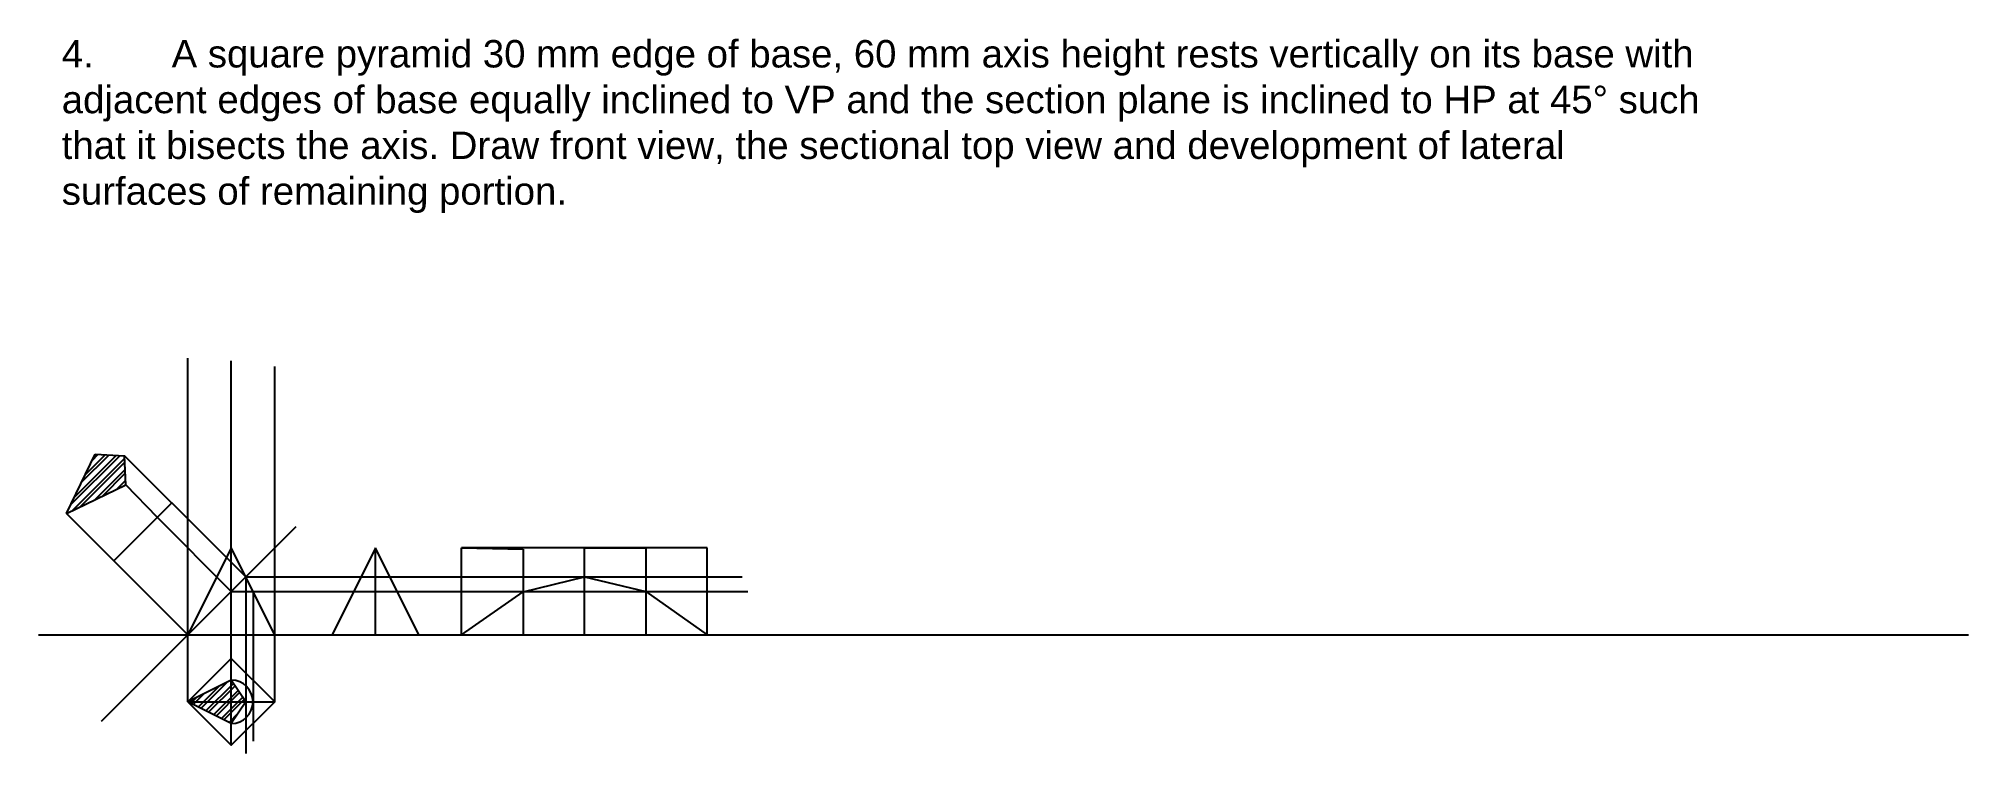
# Model space of a CAD drawing. Header units: millimetres. Extents: x 186 to 71940, y -203 to 575.
# Drawn here: x 44996 to 46329, y -78 to 416 of the extents above; entities that cross this region are included whole.
import ezdxf

# ---------------------------------------------------------------- set-up
doc = ezdxf.new("R2010")
doc.units = ezdxf.units.MM
doc.header["$MEASUREMENT"] = 0
doc.styles.get("Standard").update_dxf_attribs({"font": 'arial.ttf'})

msp = doc.modelspace()

# ---------------------------------------------------------------- texts
at = {"color": 7, "true_color": 0xffffff, "insert": (45011.66, 414.82), "char_height": 18.971, "attachment_point": 1}
msp.add_mtext_dynamic_manual_height_columns('4.^IA square pyramid 30 mm edge of base, 60 mm axis height rests vertically on its base with \\Padjacent edges of base equally inclined to VP and the section plane is inclined to HP at 45° such \\Pthat it bisects the axis. Draw front view, the sectional top view and development of lateral \\Psurfaces of remaining portion.', width=38495.3296, gutter_width=94.86, heights=[151.75], dxfattribs=at)

# ---------------------------------------------------------------- hatches: boundary and pattern name
at = {"lineweight": -3, "true_color": 0xffffff, "transparency": 33554687}
h = msp.add_hatch(dxfattribs=at)
h.set_pattern_fill('ANSI32', scale=15, style=0)
h.paths.add_polyline_path([(45055.9, 107.38), (45054.91, 127.49), (45034.69, 128.6), (45014.91, 87.61)])
h = msp.add_hatch(dxfattribs=at)
h.set_pattern_fill('ANSI32', scale=15, style=0)
h.paths.add_polyline_path([(45128.8, -42.7), (45098.8, -42.7), (45128.8, -57.7)])
h.paths.add_polyline_path([(45128.8, -27.7), (45098.8, -42.7), (45128.8, -42.7)])
h.paths.add_polyline_path([(45128.8, -27.7), (45128.8, -42.7), (45138.8, -42.7)])
h.paths.add_polyline_path([(45138.8, -42.7), (45128.8, -42.7), (45128.8, -57.7)])

# ---------------------------------------------------------------- linework, layer by layer
at = {"color": 1, "lineweight": -3}
for p, q in [((45098.8, -42.7), (45098.8, 194.84)), ((45128.8, 3.71), (45128.8, 193)), ((45158.8, -42.7), (45158.8, 189.25)), ((45128.8, -12.7), (45128.8, 3.71))]:
    msp.add_line(p, q, dxfattribs=at)
at = {"color": 7, "lineweight": -3, "true_color": 0xffffff}
for p, q in [((45014.91, 87.61), (45034.69, 128.6)), ((45034.69, 128.6), (45054.91, 127.49)), ((45055.9, 107.38), (45054.91, 127.49)), ((45014.91, 87.61), (45055.9, 107.38)), ((45047.72, 54.8), (45087.72, 94.8)), ((45138.8, 43.71), (45087.72, 94.8)), ((45128.8, 33.71), (45077.72, 84.8)), ((45173.34, 78.25), (45038.81, -56.27)), ((45128.8, 33.71), (45173.34, 78.25)), ((45098.8, 3.71), (45047.72, 54.8)), ((45128.8, 63.71), (45098.8, 3.71)), ((45128.8, 3.71), (45128.8, 63.71)), ((45158.8, 3.71), (45128.8, 63.71)), ((45228.45, 63.71), (45198.45, 3.71)), ((45228.45, 3.71), (45228.45, 63.71)), ((45258.45, 3.71), (45228.45, 63.71)), ((45098.8, 3.71), (45138.8, 43.71)), ((45138.8, 43.71), (45138.8, -78.34)), ((45330.35, 33.34), (45372.77, 43.71)), ((45372.77, 43.71), (45415.19, 33.71)), ((45128.8, 33.71), (45143.8, 33.71)), ((45287.93, 3.71), (45330.35, 33.34)), ((45415.19, 33.71), (45457.61, 3.71)), ((45098.8, 3.71), (45158.8, 3.71)), ((45198.45, 3.71), (45258.45, 3.71)), ((45128.8, -27.7), (45098.8, -42.7)), ((45138.8, -42.7), (45128.8, -27.7)), ((45128.8, -57.7), (45098.8, -42.7)), ((45138.8, -42.7), (45128.8, -57.7))]:
    msp.add_line(p, q, dxfattribs=at)
at = {"color": 2, "lineweight": -3, "true_color": 0xffff00}
for p, q in [((45087.72, 94.68), (45054.91, 127.49)), ((45077.72, 84.8), (45055.9, 107.38)), ((45047.72, 54.8), (45014.91, 87.61))]:
    msp.add_line(p, q, dxfattribs=at)
at = {"color": 4, "lineweight": -3}
for p, q in [((45287.93, 3.71), (45287.93, 63.71)), ((45287.93, 63.71), (45330.35, 62.97)), ((45457.61, 63.71), (45287.93, 63.71)), ((45330.35, 62.97), (45330.35, 3.71)), ((45372.77, 3.71), (45372.77, 63.71)), ((45372.77, 63.71), (45415.19, 63.71)), ((45415.19, 63.71), (45415.19, 3.71)), ((45457.61, 3.71), (45457.61, 63.71)), ((45330.35, 3.71), (45372.77, 3.71)), ((45415.19, 3.71), (45457.61, 3.71))]:
    msp.add_line(p, q, dxfattribs=at)
at = {"color": 240, "lineweight": -3, "true_color": 0xed1f24}
for p, q in [((45138.8, 43.71), (45481.87, 43.71)), ((45128.8, 33.71), (45485.79, 33.71))]:
    msp.add_line(p, q, dxfattribs=at)
at = {"color": 2, "lineweight": -3}
msp.add_line((45143.8, 33.71), (45143.8, -69.83), dxfattribs=at)
at = {"color": 9, "lineweight": -3, "true_color": 0xc7c8ca}
for p, q in [((44995.65, 3.71), (46329.01, 3.71)), ((45128.8, -72.7), (45128.8, -12.7)), ((45098.8, -42.7), (45158.8, -42.7))]:
    msp.add_line(p, q, dxfattribs=at)
msp.add_lwpolyline([(45098.8, -42.7), (45128.8, -72.7), (45158.8, -42.7), (45128.8, -12.7)], close=True, dxfattribs=at)
at = {"color": 7, "lineweight": -3, "true_color": 0xffffff}
msp.add_arc((45128.8, -42.7), 15, 270, 90, dxfattribs=at)

msp.set_redraw_order([(e.dxf.handle, doc.entitydb.next_handle()) for e in msp.query("TEXT MTEXT ATTDEF DIMENSION ARC_DIMENSION")])  # texts and dimensions are drawn at this point

doc.saveas('drawing.dxf')
